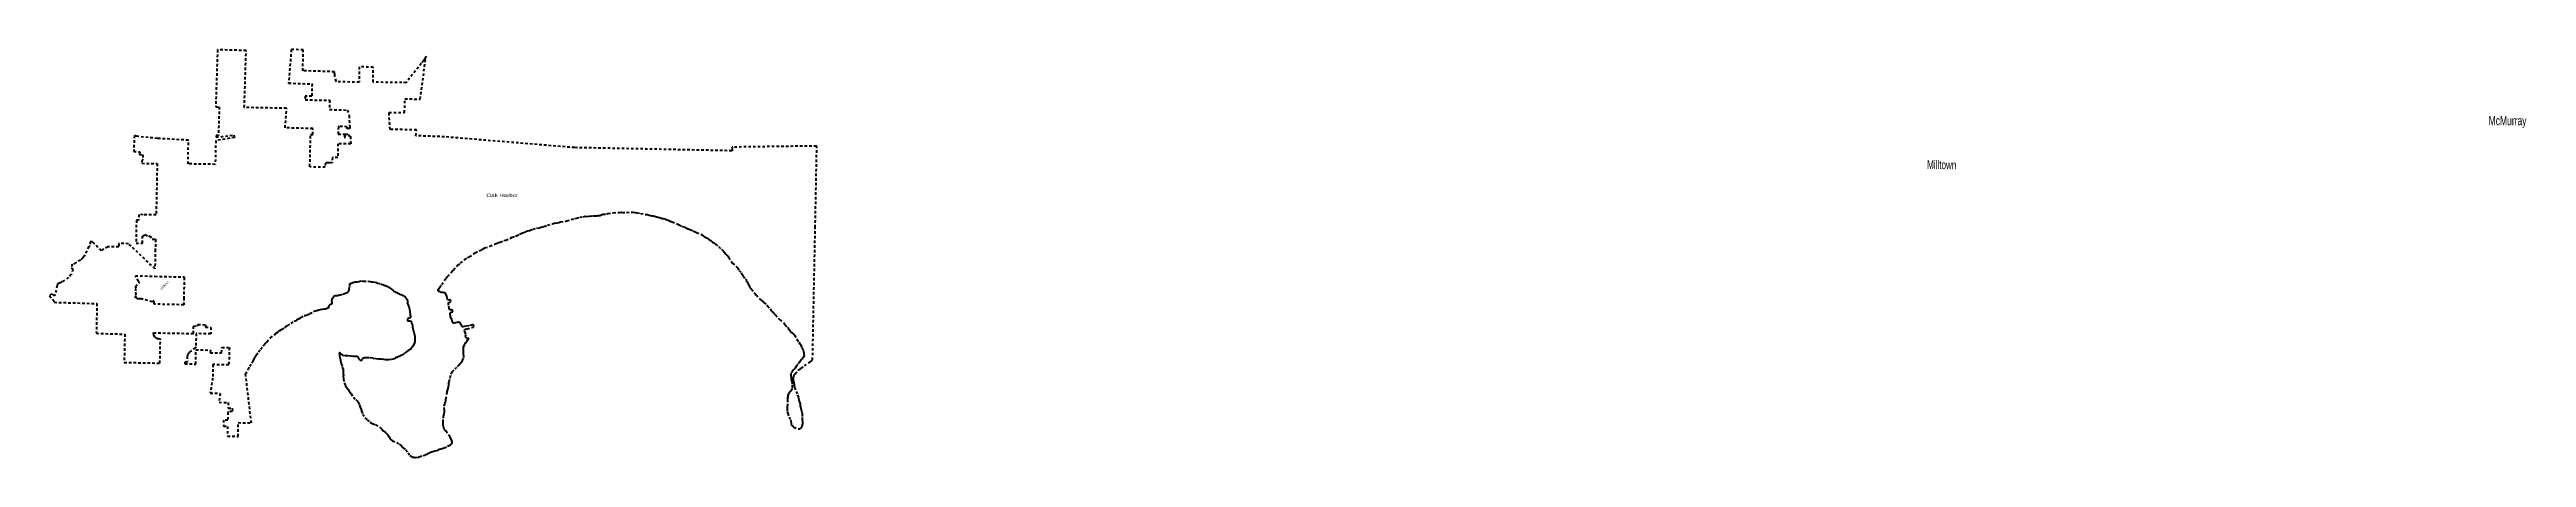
# Model space of a CAD drawing. Header units: feet. Extents: x -903180 to 1023491, y -707744 to 564635.
# Drawn here: x -416948 to -302460, y 285640 to 304503 of the extents above; entities that cross this region are included whole.
import ezdxf

# ---------------------------------------------------------------- set-up
doc = ezdxf.new("R2010")
doc.units = ezdxf.units.FT
doc.header["$LTSCALE"] = 80
doc.linetypes.add('SHORT_DASHED', pattern=[2.7, 1.5, -1.2])
doc.layers.add('13', color=7, linetype='SHORT_DASHED', lineweight=40)
doc.layers.add('16', color=7, linetype='Continuous')
doc.layers.add('36', color=7, linetype='Continuous')

msp = doc.modelspace()

# ---------------------------------------------------------------- texts
at = {"layer": '16', "width": 0.7}
msp.add_text('McMurray', height=420, dxfattribs=at).set_placement((-304206.63, 301003.65))
msp.add_text('Milltown', height=400, rotation=359.37, dxfattribs=at).set_placement((-330164.91, 298981.52))
at = {"layer": '36', "width": 1.35}
msp.add_text('Oak Harbor', height=157.5, dxfattribs=at).set_placement((-396757.51, 297684.8))
msp.add_text('Uninc.', height=113, rotation=45, dxfattribs=at).set_placement((-411785.38, 293369.63))

# ---------------------------------------------------------------- linework, layer by layer
at = {"layer": '13'}
for p, q in [((-403027.56, 300135.27), (-403615.95, 300146.76)), ((-391759.31, 296812.76), (-391622.02, 296820.48)), ((-384337.4, 293199.58), (-384299.71, 293164.66)), ((-404429.01, 292479.16), (-404351.71, 292501.05)), ((-400294.94, 292368.47), (-400276.19, 292253.05)), ((-398498.63, 292808.69), (-398445.92, 292823.91)), ((-409738.86, 291778.69), (-409741.26, 291660.4)), ((-403331.37, 289097.59), (-403287.41, 289015.69)), ((-398696.48, 287833.29), (-398705.48, 288006.8)), ((-382235.11, 288010.43), (-382243.24, 288119.42))]:
    msp.add_line(p, q, dxfattribs=at)
for points in [[(-403615.95, 300146.76), (-403628.95, 299506.31), (-403873.01, 299507.51), (-403884.28, 299264.01), (-404013.49, 299269.59), (-404031.24, 299262.28), (-404053.49, 299262.8), (-404197.48, 299266.2), (-404201.81, 299059.1), (-404893.44, 299071.8), (-404913.54, 299072.17), (-404913.03, 299096.76), (-404882.2, 300571.67), (-404782.09, 300575.62), (-404776.41, 300847.19), (-406057.54, 300881.97), (-405991.71, 301788.22), (-407944.19, 301820.74), (-407860.41, 304454.03), (-409183.92, 304491.29), (-409267.88, 301852.48)], [(-382243.24, 288119.42), (-382273.75, 288216.7), (-382298.83, 288279.62), (-382314.48, 288418.97), (-382382.07, 288585.42), (-382455.39, 288770.12), (-382499.8, 288879.73), (-382519.83, 288999.01), (-382533.93, 289112.13), (-382545.52, 289140.55), (-382547.39, 289148.64), (-382560.31, 289215.38), (-382555.33, 289267.7), (-382570.48, 289322.39), (-382566.08, 289342.47), (-382527.65, 289460.73), (-382490.53, 289506.46), (-382340.08, 289685.27), (-382329.92, 289689.12), (-382244.23, 289744.08), (-382221.47, 289775.94), (-382050.25, 289875.79), (-381799, 290052.86), (-381737.79, 290092.12), (-381678.13, 290149.66), (-381557.08, 296230.82), (-381556.28, 296270.82), (-381482.12, 300021.85), (-381481.72, 300041.86), (-381502.62, 300041.59), (-385370.39, 299991.17), (-385388.05, 299990.94), (-385388.54, 299970.91), (-385391.69, 299840.5), (-385392.17, 299820.44), (-385415.08, 299820.9), (-392683.99, 299967.81), (-398690.95, 300465.27), (-400012.02, 300517.4), (-399980.79, 300786.87), (-401206.09, 300808.08), (-401255.47, 301520.01), (-401256.23, 301595.61), (-400538.96, 301585.31), (-400519.12, 302220.56), (-399817.21, 302210.85), (-399543.84, 304198.66), (-399606.84, 304084.61), (-399662.11, 303985.67), (-399764.74, 303857.34), (-400469.75, 302969.95), (-400656.24, 302974.88), (-401990.86, 302990.97), (-401981.69, 303686.26), (-402628.53, 303700.42), (-402630.3, 302990.21), (-403687.23, 303014.33), (-403694.62, 303033.06), (-403754.45, 303268.82), (-403764.68, 303347.35), (-403772.66, 303425.88), (-403771.81, 303475.59), (-405243.11, 303519.1), (-405217.64, 304486.77), (-405772.32, 304503.17), (-405898.94, 302946.56), (-404814.06, 302914.48), (-404825.77, 302339.9), (-405125.14, 302346.44), (-405132.86, 302175.27), (-403998.21, 302154.49), (-404004.76, 301728.22), (-403171.26, 301702.78), (-403103.91, 301443.78), (-403090.69, 301233.94), (-403072.54, 300928.51), (-403068.96, 300874.2), (-403069.36, 300854.2), (-403089.36, 300854.76), (-403199.77, 300857.85), (-403198.09, 300932.84), (-403577.97, 300943.48), (-403597.94, 300944.04), (-403598.42, 300922.61), (-403605.79, 300594.13), (-403305.91, 300585.72), (-403309.29, 300435.76), (-403289.29, 300435.2), (-403285.93, 300585.17), (-403105.98, 300580.13), (-403107.67, 300505.14), (-403069.27, 300504.06), (-403049.27, 300503.5), (-403043.23, 300483.5), (-403027.56, 300135.27)], [(-409267.88, 301852.48), (-409102.83, 301857.14), (-409142.29, 300528.34), (-409247.16, 300529.44), (-409249.43, 300444.53), (-408424.43, 300556.07), (-408405.17, 300437.85), (-409265.14, 300287.77), (-409288.13, 299194.43), (-410546.2, 299212.44), (-410527.63, 300309.61), (-411954.66, 300392.55), (-412844.1, 300480.25), (-412942.94, 300497.9), (-413026.75, 300520.75), (-413056.9, 299794.36)], [(-413056.9, 299794.36), (-412780.67, 299769.88), (-412785.86, 299644.86), (-412632.29, 299631.25), (-412641.63, 299406.2), (-412671.54, 299408.85), (-412678.51, 299240.81), (-411974.02, 299236.65), (-411986.16, 298550.34), (-412020.96, 296854.53), (-412627.1, 296866.91), (-412823.08, 296868.78), (-412833.37, 296611.92), (-412933.31, 296615.77), (-412951.03, 295556.48), (-412651.1, 295549.4), (-412645.59, 295879.22), (-412521.65, 295945.23), (-412352.08, 295842.42), (-412295.36, 295890.18), (-412197.88, 295738.75), (-412063.59, 295735.58), (-412048.02, 295735.21), (-412048.46, 295715.11), (-412057.62, 295298.49), (-412057.95, 295283.73), (-412058.49, 295258.49), (-412077.45, 294369.79), (-413301.48, 295525.28), (-413750.25, 295529.36), (-413748.92, 295379.34), (-414253.34, 295383.93), (-414560.75, 295195.05), (-414966.22, 295615.42), (-415066.25, 295616.33), (-415063.33, 295391.29), (-415132.49, 295391.93), (-415346.86, 294955.44), (-415411.39, 294864.27), (-415514.81, 294768.5), (-415747.32, 294644.25), (-415883.31, 294541.02), (-415907.56, 294571.21), (-415943.65, 294415.86), (-415870.82, 294344.34), (-415940.34, 294099.11), (-416068.83, 293958.97), (-416359.27, 293774.33), (-416463.06, 293712.02), (-416496.55, 293700.22), (-416539.01, 293682.28), (-416558.83, 293672.84), (-416582.41, 293652.07), (-416591.85, 293622.8), (-416587.93, 293586.66), (-416716.83, 293101.19), (-416818.97, 293198.35), (-416840.85, 293177.69), (-416874.56, 293213.45), (-416879.37, 293191.29), (-416947.55, 293121.68), (-416730.57, 292854.61), (-416730.82, 292815.66), (-414756.93, 292755.61), (-414785.63, 291380.87), (-413468.56, 291340.81), (-413495.12, 290036.05), (-411845.33, 290003.55), (-411821.64, 291115.92), (-411890.24, 291118.72), (-411950.88, 291131.62), (-412018.7, 291158.24), (-412074.43, 291225.11), (-412148.3, 291349.35)], [(-398445.92, 292823.91), (-398409.3, 292841.43), (-398396.67, 292871.45), (-398407.83, 292924.04), (-398429.93, 292928.45), (-398526.89, 292920.04), (-398546.55, 292948.6), (-398563.29, 293027.5), (-398588.85, 293094.08), (-398599.91, 293122.87), (-398601.82, 293128.95), (-398642.36, 293230.43), (-398688.26, 293257.42), (-398717.37, 293259.49), (-398762.8, 293262.73), (-398810.94, 293277.67), (-398823.13, 293271.83), (-398860.87, 293264.54), (-398870.87, 293279.91), (-398885.22, 293284.24), (-398896.26, 293289.69), (-398902.92, 293297.37), (-398971.37, 293323.45), (-398986.99, 293359.72), (-398982.68, 293376.27), (-398962.02, 293428.16), (-398939.13, 293474.57), (-398911.77, 293508.88), (-398818.93, 293637.44), (-398655.54, 293863.17), (-398597.92, 293926.69), (-398564.52, 293990.61), (-398539.81, 294018.41), (-398393.81, 294175.15), (-398315.61, 294262.51), (-398274.21, 294322.27), (-398142.35, 294477.24), (-398090.9, 294534.81), (-397948.03, 294629.12), (-397761.84, 294777.12), (-397622.86, 294879.55), (-397547.57, 294916.55), (-397361.75, 295044.39), (-397341.34, 295058.15), (-397271.91, 295105.34), (-397086.77, 295194.89), (-396962.69, 295253.24), (-396881.1, 295304.25), (-396820.18, 295327.39), (-396598.9, 295408.25), (-396383.4, 295503.33), (-396259.54, 295549.58), (-396245.46, 295547.33), (-396210.72, 295572.94), (-396176.26, 295582.42), (-396121.56, 295595.59), (-395946.87, 295665.17), (-395861.71, 295689.91), (-395654.28, 295785.12), (-395638.12, 295786.86), (-395568.87, 295823.97), (-395412.72, 295871.68), (-395365.94, 295893.05), (-395227.46, 295967.27), (-395148.35, 295992.12), (-395093.37, 296021.42), (-394961.34, 296073.58), (-394936.82, 296091.3), (-394855.74, 296114.1), (-394758.41, 296142.66), (-394602.04, 296202.47), (-394431.83, 296245.9), (-394318.74, 296254.03), (-394306.64, 296253.82), (-394219.26, 296290.63), (-394081.54, 296322.53), (-393937.25, 296382.54), (-393708.18, 296447.14), (-393606.9, 296471.6), (-393489.66, 296485.72), (-393392.44, 296508.24), (-393378.15, 296518.07), (-393323.39, 296535.27), (-393115.23, 296557.9), (-393040.24, 296578.79), (-392663.18, 296685.18), (-392586.3, 296697.97), (-392442.24, 296745.9), (-392288.5, 296771.47), (-392278.41, 296771.29), (-392207.48, 296790.23), (-392112.79, 296784.58), (-391999.61, 296796.74), (-391845.76, 296818.18), (-391759.31, 296812.76)], [(-391622.02, 296820.48), (-391587.49, 296834), (-391476.52, 296836.12), (-391433.85, 296853.53), (-391376.82, 296884.8), (-391211.12, 296902.11), (-391194.95, 296903.84), (-391140.18, 296921.04), (-390889.48, 296955.04), (-390622.99, 296968.59), (-390532.08, 296977.11), (-390471.7, 296970.02), (-390274.02, 296970.65), (-390035.77, 296984.68), (-389965.34, 296975.41), (-389874.71, 296967.81), (-389794.47, 296944.25), (-389625.42, 296923.19), (-389382.24, 296874.66), (-389305.69, 296869.31), (-389231.52, 296843.85), (-389225.47, 296843.74), (-389094.99, 296809.23), (-389044.47, 296814.41), (-388978.29, 296793.12), (-388888.06, 296763.34), (-388819.66, 296754.1), (-388771.69, 296729.09), (-388715.42, 296718.04), (-388661.42, 296692.92), (-388578.82, 296687.46), (-388506.34, 296680.16), (-388470.55, 296651.33), (-388428.39, 296640.52), (-388326.42, 296590.39), (-388236.27, 296556.58), (-388198.14, 296545.84), (-388167.97, 296541.3), (-387967.79, 296457.21), (-387913.95, 296422.02), (-387843.86, 296394.6), (-387705.93, 296325.7), (-387603.53, 296299.75), (-387581.64, 296283.25), (-387463.58, 296230.81), (-387347.61, 296174.39), (-387201.25, 296125.5), (-387143.5, 296084.19), (-387047.55, 296036.17), (-386847.23, 295960.15), (-386839.2, 295957.99), (-386763.3, 295916.37), (-386721.68, 295875.34), (-386663.93, 295834.03), (-386647.84, 295831.73), (-386537.7, 295787.5), (-386486.29, 295730.17), (-386386.49, 295672.01), (-386303.22, 295591.96), (-386273.19, 295579.34), (-386213.54, 295531.95), (-386167.56, 295508.99), (-386020.45, 295389.53), (-385895.45, 295274.49), (-385823.89, 295216.81), (-385802.43, 295176.13), (-385762.97, 295127.07), (-385729.17, 295100.28), (-385703.72, 295057.51), (-385638.19, 294999.93), (-385630.24, 294993.76), (-385549.34, 294893.59), (-385441.71, 294710.31), (-385376.69, 294624.52), (-385231.89, 294488.98), (-385146.68, 294404.87), (-385078.11, 294292.82), (-384979.25, 294182.26), (-384965.79, 294145.74), (-384890.94, 294045.67), (-384879.24, 294023.29), (-384772.68, 293892.45), (-384768.69, 293890.37), (-384766.89, 293878.24), (-384747.16, 293853.71), (-384741.62, 293825.39), (-384694.39, 293760.07), (-384653.71, 293666.65), (-384624.27, 293621.8), (-384597.64, 293532.64), (-384576.18, 293491.96), (-384550.33, 293471.35), (-384508.97, 293416.22), (-384386.54, 293270.98), (-384337.4, 293199.58)], [(-404351.71, 292501.05), (-404248.32, 292518.13), (-404195.86, 292518.59), (-404143.04, 292531.13), (-404136.81, 292536.99), (-404079.84, 292553.43), (-404053.75, 292548.63), (-404040.89, 292574.44), (-404037.92, 292606.6), (-404037.25, 292628.74), (-404007.36, 292684.28), (-403955.59, 292729.08), (-403886.35, 292751.21), (-403876.85, 292799.29), (-403892.84, 292872.31), (-403891.88, 292904.52), (-403886.53, 292948.69), (-403856.28, 293016.3), (-403820.33, 293071.66), (-403785, 293106.88), (-403778.77, 293112.74), (-403762.17, 293128.37), (-403743.91, 293131.86), (-403643.02, 293132.9), (-403515.09, 293161.34), (-403380.63, 293205.7), (-403342.27, 293206.58), (-403242.01, 293253.98), (-403166.6, 293279.95), (-403131.08, 293321.21), (-403114.3, 293342.88), (-403101.07, 293380.78), (-403095.3, 293439.04), (-403068.88, 293581.33), (-403066.62, 293589.32), (-403068.62, 293657.89), (-403061.85, 293681.87), (-403051.53, 293689.63), (-403035.35, 293691.16), (-402925.08, 293736.25), (-402872.26, 293748.78), (-402833.66, 293757.71), (-402779.3, 293754.09), (-402716.41, 293766.33), (-402633.29, 293779.97), (-402598.55, 293795.06), (-402539.74, 293805.4), (-402471.51, 293793.3), (-402429.07, 293796.07), (-402233.5, 293792.29), (-402227.51, 293790.09), (-402091.01, 293767.9), (-402022.54, 293763.85), (-401918.27, 293742.62), (-401848.15, 293726.43), (-401796.41, 293702.72), (-401655.98, 293676.38), (-401602.35, 293648.6), (-401539.98, 293642.72), (-401446.75, 293589.57), (-401426.66, 293586.95), (-401299.23, 293530.78), (-401263.6, 293507.56), (-401219.56, 293496.17), (-401216.25, 293491.47), (-401194.3, 293460.35), (-401182.14, 293451.83), (-401093.63, 293389.67), (-401030.87, 293329.36), (-400991.04, 293312.06), (-400949.44, 293286.64), (-400925.31, 293283.9), (-400881.87, 293252.39), (-400774.29, 293206.88), (-400752.6, 293190.11), (-400710.52, 293180.8), (-400668.91, 293155.38), (-400602.94, 293135.29), (-400555.41, 293105.67), (-400504.27, 293061.83), (-400467.52, 293008.34), (-400461.66, 293002.12), (-400424.99, 292946.63), (-400410, 292907.9), (-400394.08, 292832.86), (-400397.12, 292798.7), (-400411.7, 292783.01), (-400410.46, 292756.78), (-400398.07, 292766.48), (-400396.59, 292748.31), (-400381.19, 292723.67), (-400334.28, 292605.4), (-400319.42, 292562.65), (-400315.47, 292492), (-400294.94, 292368.47)], [(-384299.71, 293164.66), (-384289.77, 293156.43), (-384147.43, 292996.74), (-384048.2, 292906.33), (-383970.51, 292852.58), (-383932.97, 292809.6), (-383809.85, 292702.66), (-383758.44, 292645.33), (-383637.92, 292506.18), (-383571.1, 292408.26), (-383487.76, 292332.24), (-383392.69, 292235.86), (-383272.49, 292078.58), (-383202.97, 292018.92), (-383199.08, 292010.79), (-383006.16, 291860.3), (-382947.16, 291776.65), (-382840.35, 291659.9), (-382814.5, 291639.3), (-382804.85, 291614.94), (-382728.07, 291510.81), (-382655.18, 291414.82), (-382565.72, 291342.72), (-382508.92, 291294.23), (-382421.35, 291107.75), (-382393.31, 291097.19), (-382312.86, 290972.84), (-382272.04, 290887.47), (-382220.41, 290842.24), (-382185.97, 290738.84), (-382184.07, 290732.76), (-382176.51, 290704.4), (-382158.62, 290689.99), (-382109.74, 290604.48), (-382087.86, 290475.1), (-382080.82, 290418.54), (-382065.38, 290379.97), (-382103.37, 290285.89), (-382148.93, 290220.16), (-382214.65, 290154.77), (-382264.81, 290056.87), (-382359.73, 289937.57), (-382433.96, 289848.15), (-382483.72, 289772.41), (-382530.92, 289726.87), (-382567.99, 289685.18), (-382646.74, 289567.6), (-382650.92, 289559.62), (-382694.05, 289516.02), (-382684.59, 289481.59), (-382684.28, 289386.85), (-382674.6, 289364.5), (-382660.68, 289241.31), (-382640.02, 289156.29), (-382621, 288980.59), (-382629.77, 288829.57), (-382641.02, 288765.26), (-382721.35, 288671.92), (-382787.46, 288584.37), (-382817.25, 288498.21), (-382817.54, 288482.08), (-382818.13, 288449.84), (-382835.23, 288395.72), (-382830.63, 288315.01), (-382836.21, 288117.57), (-382837.15, 288065.18), (-382860.85, 287980.93), (-382857.94, 287918.4), (-382848.5, 287771.09), (-382827.98, 287678.01), (-382762.49, 287507.57), (-382696.44, 287367.34), (-382680.99, 287328.77), (-382672.95, 287215.77), (-382675.29, 287197.66), (-382677.82, 287169.49), (-382654.38, 287126.76), (-382580.73, 287073.07), (-382551.18, 287034.26), (-382340.79, 286958.07), (-382267.99, 286968.9), (-382219.24, 286988.21), (-382180.06, 287035.91), (-382167.35, 287069.96), (-382137.81, 287142.02), (-382128.3, 287222.47), (-382131.17, 287287.03), (-382147.76, 287373.98), (-382144.81, 287537.2), (-382148.79, 287652.17), (-382167.21, 287749.23), (-382170.92, 287767.44), (-382185.56, 287850.34), (-382223.74, 287969.93), (-382235.11, 288010.43)], [(-409741.26, 291660.4), (-409488.5, 291655.28), (-409496.1, 291355.37), (-410170.97, 291369.04), (-410185.45, 290753.36), (-410185.92, 290733.22), (-410207.09, 290717.63), (-410487.48, 290508.53), (-410509.43, 290486.25), (-410528.93, 290461.79), (-410545.77, 290435.43), (-410559.76, 290407.45), (-410570.75, 290378.17), (-410578.61, 290347.9), (-410583.17, 290318), (-410586.35, 290043.62), (-410686.33, 290045.78), (-410687.2, 289970.79), (-410187.29, 289959.98), (-410189.2, 290619.25), (-409515.11, 290605.6), (-409518.15, 290485.63), (-408993.25, 290475), (-408986.91, 290724.92), (-408636.97, 290717.83), (-408657.25, 289918.07), (-409392.4, 289935.08), (-409403.42, 289314.16), (-409519.37, 288613.62), (-409060.67, 288603.56), (-409111.66, 288191.53), (-408688.53, 288184.18), (-408690.95, 287924.17), (-408498.9, 287922.11), (-408497.72, 287760.35), (-408687.76, 287764.08), (-408687.47, 287724.06), (-408707.46, 287724.45), (-408704.86, 287364.19), (-408904.91, 287369.78), (-408902.85, 287084.6), (-408722.8, 287079.57), (-408719.55, 286629.3), (-408226.8, 286615.54), (-408225.29, 287252.85), (-407617.05, 287235.87), (-407886.63, 289502.37), (-407767.43, 289706.91), (-407687.35, 289854.62), (-407597.26, 290022.34), (-407534.69, 290102.45), (-407478.84, 290215.62), (-407467.01, 290237.91), (-407462.68, 290247.85), (-407453.66, 290279.83), (-407390.26, 290376.69), (-407293.13, 290522.91), (-407180.58, 290644.51), (-407073.01, 290802.52), (-407046.03, 290827.92), (-406985.2, 290906.71), (-406958.45, 290924.05), (-406903.96, 290992.96), (-406739.12, 291177.49), (-406571.86, 291307.53), (-406489.51, 291363.52), (-406474.79, 291383.24), (-406400.45, 291441.49), (-406383.96, 291453.08), (-406348.8, 291482.27), (-406297.63, 291506.94), (-406227.38, 291563.3), (-406083.54, 291651.72), (-406040.56, 291672.61), (-405937.57, 291744.11), (-405779.33, 291842.18), (-405643.38, 291936.89), (-405594.16, 291963.63), (-405535.48, 291969.95), (-405526.57, 291988.6), (-405509.24, 292006.69), (-405484.56, 292034.15), (-405472.32, 292046.43), (-405428.17, 292051.4), (-405348, 292101.42), (-405333.59, 292111.07), (-405183.78, 292197.29), (-405128.87, 292211.79), (-405039.48, 292233.31), (-404918.71, 292292.19), (-404744.52, 292383.75), (-404674.86, 292419.97), (-404589.49, 292441.61), (-404499.85, 292471.2), (-404429.01, 292479.16)], [(-400276.19, 292253.05), (-400274.41, 292244.94), (-400256.17, 292179.92), (-400261.16, 292147.82), (-400257.97, 292119.52), (-400276.59, 292103.95), (-400329.65, 292083.36), (-400399.13, 292053.19), (-400396.06, 292020.85), (-400395.73, 291964.43), (-400351.45, 291961.1), (-400294.9, 291963.44), (-400264.84, 291956.5), (-400249.14, 291941.93), (-400212.64, 291880.4), (-400200.15, 291825.62), (-400198.37, 291817.51), (-400178.13, 291752.42), (-400175.29, 291712.04), (-400164.4, 291671.41), (-400160.51, 291598.75), (-400119.59, 291482.68), (-400102.95, 291431.81), (-400094.67, 291371.11), (-400068.21, 291243.38), (-400063.62, 291126.37), (-400063.13, 291007.46), (-400096.9, 290889.58), (-400160.66, 290780.65), (-400236.69, 290666.04), (-400241.2, 290650.05), (-400337.42, 290602.54), (-400347.81, 290592.77), (-400446.64, 290525.18), (-400553.66, 290453.81), (-400617.88, 290397.28), (-400663.06, 290370.41), (-400726.38, 290344.08), (-400779.79, 290311.41), (-400904.48, 290256.68), (-400961.45, 290240.24), (-401025.07, 290203.85), (-401151.28, 290165.28), (-401266.51, 290156.62), (-401379.62, 290151.91), (-401425.91, 290155.3), (-401491.88, 290175.4), (-401499.95, 290175.64), (-401614.77, 290181.06), (-401741.61, 290188.86), (-401866.15, 290206.67), (-402010.84, 290225.07), (-402151.45, 290245.36), (-402282.33, 290253.28), (-402387.31, 290250.35), (-402438.18, 290235.74), (-402471.02, 290216.57), (-402523.45, 290149.62), (-402531.81, 290129.89), (-402540.54, 290109.3), (-402562.78, 290115.13), (-402568.8, 290116.71), (-402582.31, 290137.26), (-402633.51, 290179.08), (-402659.11, 290199.99), (-402651.51, 290252.16), (-402676.99, 290277.1), (-402750.73, 290307.5), (-402780.9, 290310.41), (-402847.53, 290308.35), (-402909.82, 290316.25), (-403032.65, 290323.93), (-403157.43, 290333.68), (-403296.43, 290339.82), (-403374.49, 290360.27), (-403416.1, 290385.69), (-403425.93, 290394.04), (-403487.63, 290422.07), (-403534.57, 290471.82), (-403554.54, 290478.47), (-403546.04, 290357.3), (-403521.66, 290227.62), (-403492.95, 290107.89), (-403464.53, 289978.08), (-403422.01, 289847.86), (-403401.88, 289778.75), (-403379.07, 289731.72), (-403368.23, 289689.09), (-403378.33, 289620.87), (-403379.07, 289528.21), (-403361.13, 289453.12), (-403370.75, 289401.02), (-403368.91, 289394.92), (-403358.52, 289269.68), (-403331.37, 289097.59)], [(-398705.48, 288006.8), (-398683.26, 288121.31), (-398657.95, 288183.36), (-398663.78, 288195.55), (-398634.58, 288249.48), (-398624.86, 288342.03), (-398566.82, 288655.48), (-398568.19, 288691.79), (-398536.22, 288787.99), (-398514.23, 288890.41), (-398485.42, 289035.05), (-398484.52, 289085.42), (-398481.49, 289141.81), (-398436.12, 289310.35), (-398433.82, 289326.44), (-398384.56, 289486.84), (-398329.98, 289606.85), (-398204.65, 289735.72), (-398093.8, 289844.69), (-398083.72, 289844.51), (-398048.97, 289870.12), (-398032.34, 289898.06), (-398015.77, 289921.96), (-398001.55, 289927.76), (-397990.68, 289971.93), (-397921.08, 290029.18), (-397854.76, 290128.83), (-397793.81, 290266.87), (-397791.61, 290276.91), (-397790.74, 290325.27), (-397806.69, 290448.5), (-397818.25, 290591.81), (-397813.06, 290656.23), (-397812.36, 290695.62), (-397811.62, 290736.83), (-397773.42, 290843.01), (-397721.24, 290940.88), (-397644.96, 291034.32), (-397591.2, 291107.98), (-397560.55, 291129.62), (-397572.37, 291145.95), (-397588.46, 291148.24), (-397628.79, 291148.93), (-397680.88, 291167.97), (-397700.33, 291208.62), (-397708.2, 291218.83), (-397714.08, 291229.01), (-397712.64, 291309.61), (-397727.44, 291384.45), (-397765.53, 291510.08), (-397754.72, 291550.21), (-397728.22, 291565.88), (-397645.08, 291590.65), (-397444.47, 291643.66), (-397355.21, 291672.36), (-397340.53, 291704.36), (-397357.37, 291777.21), (-397395.82, 291769.82), (-397549.64, 291740.2), (-397571.92, 291734.54), (-397723.72, 291704.89), (-397790.4, 291697.97), (-397839.07, 291682.68), (-397859.2, 291685.03), (-397897.33, 291695.77), (-397892.83, 291721.9), (-397917.82, 291790.87), (-397939.63, 291811.39), (-397955.15, 291845.92), (-397968.76, 291874.38), (-398032.96, 291893.62), (-398079.59, 291880.31), (-398125.99, 291879.1), (-398243.54, 291846.85), (-398281.96, 291841.46), (-398289.77, 291855.7), (-398293.59, 291867.86), (-398319.23, 291900.54), (-398355.34, 292024.12), (-398380.76, 292068.91), (-398411.47, 292156.11), (-398431.38, 292283.44), (-398414.38, 292331.53), (-398371.43, 292365.06), (-398322.94, 292370.28), (-398310.69, 292378.12), (-398327.47, 292455.02), (-398341.36, 292467.35), (-398385.83, 292462.06), (-398397.93, 292462.27), (-398460.29, 292471.4), (-398479.33, 292534.22), (-398502.52, 292703.94), (-398513.39, 292772.66), (-398498.63, 292808.69)], [(-412148.3, 291349.35), (-412144.59, 291403.43), (-410297.26, 291371.6), (-410290.14, 291721.52), (-410090.18, 291717.47), (-410088.79, 291785.77), (-409738.86, 291778.69)], [(-403287.41, 289015.69), (-403261.23, 288946.4), (-403183.78, 288837.31), (-403131.22, 288773.28), (-403099.06, 288701.8), (-403036.67, 288629.43), (-403007.99, 288576.18), (-402903.59, 288423.97), (-402797.57, 288326.12), (-402717.16, 288249.17), (-402695.94, 288216.3), (-402692.22, 288206.12), (-402639.03, 288095.73), (-402615.91, 288058.77), (-402586.49, 287963.19), (-402540.99, 287865.13), (-402526.48, 287810.29), (-402531.29, 287784.24), (-402460.67, 287649.15), (-402370.99, 287477.23), (-402265.15, 287373.34), (-402140.94, 287276.95), (-402065.79, 287226.37), (-402027.86, 287213.15), (-401878.26, 287156.32), (-401868.37, 287149.98), (-401696.2, 287038.07), (-401644.76, 287004.3), (-401588.11, 286942.17), (-401519.55, 286873.64), (-401423.02, 286796.22), (-401371.93, 286750.37), (-401315.53, 286680.19), (-401255.39, 286599.82), (-401213.39, 286519.98), (-401162.67, 286462.06), (-401093.5, 286413.66), (-400916.24, 286337.87), (-400783.49, 286257.36), (-400700.75, 286190.42), (-400612.65, 286101.16), (-400602.8, 286092.8), (-400480.91, 285986.42), (-400371.82, 285856.23), (-400288.76, 285732.86), (-400227.78, 285680.68), (-400159.92, 285656.5), (-400101.42, 285656.78), (-400047.42, 285641.07), (-400011.14, 285639.99), (-399889.69, 285654.52), (-399856.96, 285669.66), (-399679.53, 285734.91), (-399620.66, 285747.26), (-399518.33, 285796.61), (-399512.23, 285798.45), (-399407.71, 285853.77), (-399362.89, 285868.56), (-399287.24, 285902.58), (-399177.45, 285931.56), (-399050.02, 285963.86), (-398975.18, 285989.89), (-398956.16, 285996.51), (-398935.18, 286016.75), (-398934.66, 286017.25), (-398859.63, 286040.15), (-398758.31, 286066.63), (-398711.51, 286090.02), (-398550.97, 286157.81), (-398526.42, 286177.54), (-398489.8, 286195.06), (-398471.65, 286194.74), (-398418.67, 286226.09), (-398375.67, 286261.64), (-398373.8, 286253.54), (-398344.28, 286325.6), (-398343.41, 286373.95), (-398381.86, 286479.42), (-398385.75, 286487.56), (-398421.18, 286536.54), (-398434.42, 286585.14), (-398563.99, 286782.88), (-398635.11, 286866.75), (-398668.87, 286895.54), (-398676.58, 286915.83), (-398706.1, 286956.65), (-398738.22, 287078.14), (-398747.32, 287132.72), (-398750.74, 287279.92), (-398745.45, 287463.26), (-398740.19, 287531.7), (-398710.06, 287638), (-398686.26, 287728.31), (-398694.75, 287817.14), (-398696.48, 287833.29)]]:
    msp.add_lwpolyline(points, dxfattribs=at)
msp.add_lwpolyline([(-410747.31, 292700.97), (-412115.87, 292728.68), (-412109.98, 292882.52), (-412200.55, 292834.18), (-412652.38, 292961.07), (-412682.82, 292967.49), (-412711.39, 292970.99), (-412758.05, 292971.86), (-412794.78, 292969.82), (-412822.74, 292966.15), (-412991.9, 293020.66), (-412936, 293165.55), (-412968.97, 293340.56), (-412941.73, 293471.1), (-412976.14, 293547.13), (-412783.32, 293739.72), (-412833.63, 293792.29), (-412978.93, 294044.22), (-412075.26, 294017.05), (-410745.68, 293985.66), (-410723.72, 293985.14), (-410724.03, 293965.19), (-410738.24, 293059.82), (-410738.8, 293024.1)], close=True, dxfattribs=at)

msp.set_redraw_order([(e.dxf.handle, doc.entitydb.next_handle()) for e in msp.query("TEXT MTEXT ATTDEF DIMENSION ARC_DIMENSION")])  # texts and dimensions are drawn at this point

doc.saveas('drawing.dxf')
